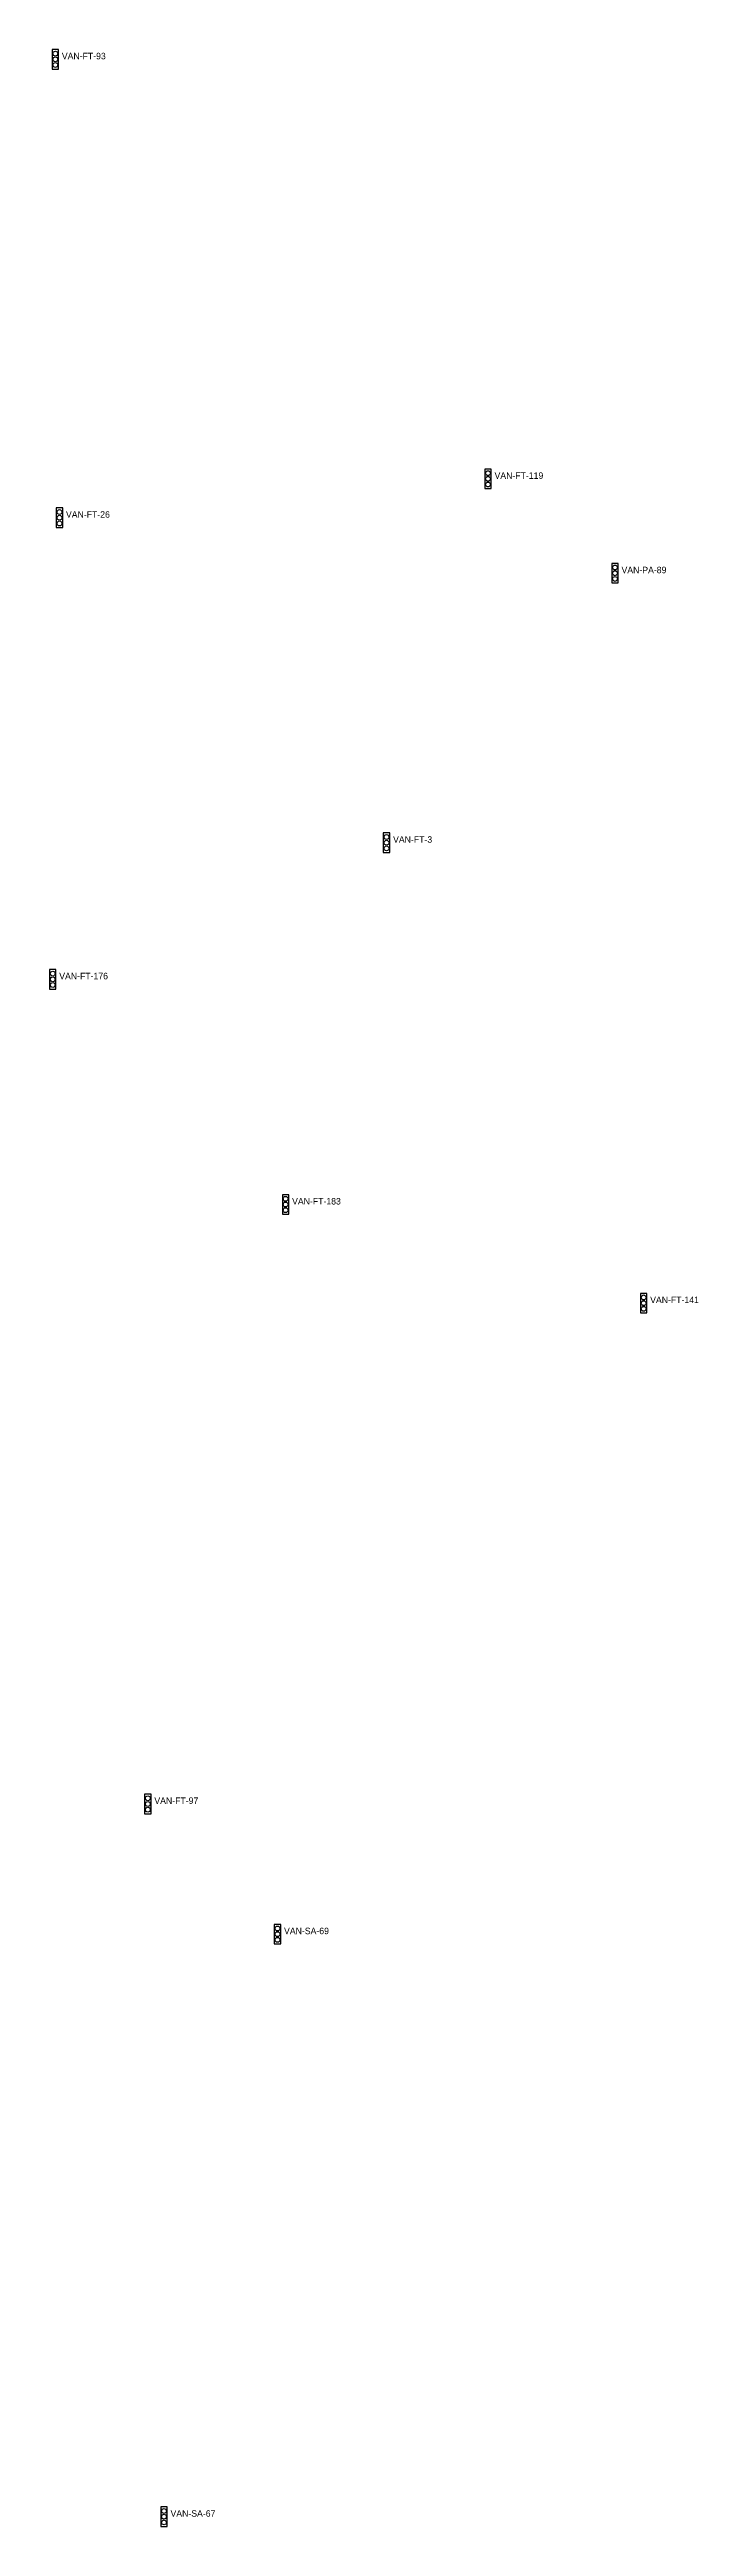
# Model space of a CAD drawing. Header units: inches. Extents: x 486474 to 494239, y 5455982 to 5459995.
# Drawn here: x 491929 to 492129, y 5458350 to 5459112 of the extents above; entities that cross this region are included whole.
import ezdxf

# ---------------------------------------------------------------- set-up
doc = ezdxf.new("R2010")
doc.units = ezdxf.units.IN
doc.header["$MEASUREMENT"] = 0
doc.layers.add('Traffic Signals', color=10, linetype='Continuous')

msp = doc.modelspace()

# ---------------------------------------------------------------- texts
at = {"layer": 'Traffic Signals', "color": 1}
for s, p in [('VAN-FT-93', (491932.94, 5459108.78)), ('VAN-FT-119', (492066.16, 5458979.72)), ('VAN-FT-26', (491934.21, 5458967.75)), ('VAN-PA-89', (492105.25, 5458950.68)), ('VAN-FT-3', (492034.92, 5458867.78)), ('VAN-FT-176', (491932.14, 5458825.77)), ('VAN-FT-183', (492003.83, 5458756.49)), ('VAN-FT-141', (492114.07, 5458726.15)), ('VAN-FT-97', (491961.43, 5458572.08)), ('VAN-SA-69', (492001.35, 5458532.02)), ('VAN-SA-67', (491966.4, 5458352.82))]:
    msp.add_text(s, height=2, dxfattribs=at).set_placement(p)

# ---------------------------------------------------------------- linework, layer by layer
at = {"layer": 'Traffic Signals', "color": 1}
for points in [[(491929.94, 5459105.78), (491931.94, 5459105.78), (491931.94, 5459111.78), (491929.94, 5459111.78)], [(492063.16, 5458976.72), (492065.16, 5458976.72), (492065.16, 5458982.72), (492063.16, 5458982.72)], [(491931.21, 5458964.75), (491933.21, 5458964.75), (491933.21, 5458970.75), (491931.21, 5458970.75)], [(492102.25, 5458947.68), (492104.25, 5458947.68), (492104.25, 5458953.68), (492102.25, 5458953.68)], [(492031.92, 5458864.78), (492033.92, 5458864.78), (492033.92, 5458870.78), (492031.92, 5458870.78)], [(491929.14, 5458822.77), (491931.14, 5458822.77), (491931.14, 5458828.77), (491929.14, 5458828.77)], [(492000.83, 5458753.49), (492002.83, 5458753.49), (492002.83, 5458759.49), (492000.83, 5458759.49)], [(492111.07, 5458723.15), (492113.07, 5458723.15), (492113.07, 5458729.15), (492111.07, 5458729.15)], [(491958.43, 5458569.08), (491960.43, 5458569.08), (491960.43, 5458575.08), (491958.43, 5458575.08)], [(491998.35, 5458529.02), (492000.35, 5458529.02), (492000.35, 5458535.02), (491998.35, 5458535.02)], [(491963.4, 5458349.82), (491965.4, 5458349.82), (491965.4, 5458355.82), (491963.4, 5458355.82)]]:
    msp.add_lwpolyline(points, close=True, dxfattribs=at)
for centre in [(491930.94, 5459110.53), (491930.94, 5459108.78), (491930.94, 5459107.03), (492064.16, 5458981.47), (492064.16, 5458979.72), (492064.16, 5458977.97), (491932.21, 5458969.5), (491932.21, 5458967.75), (491932.21, 5458966), (492103.25, 5458952.43), (492103.25, 5458950.68), (492103.25, 5458948.93), (492032.92, 5458869.53), (492032.92, 5458867.78), (492032.92, 5458866.03), (491930.14, 5458827.52), (491930.14, 5458825.77), (491930.14, 5458824.02), (492001.83, 5458758.24), (492001.83, 5458756.49), (492001.83, 5458754.74), (492112.07, 5458727.9), (492112.07, 5458726.15), (492112.07, 5458724.4), (491959.43, 5458573.83), (491959.43, 5458572.08), (491959.43, 5458570.33), (491999.35, 5458533.77), (491999.35, 5458532.02), (491999.35, 5458530.27), (491964.4, 5458354.57), (491964.4, 5458352.82), (491964.4, 5458351.07)]:
    msp.add_circle(centre, 0.75, dxfattribs=at)

msp.set_redraw_order([(e.dxf.handle, doc.entitydb.next_handle()) for e in msp.query("TEXT MTEXT ATTDEF DIMENSION ARC_DIMENSION")])  # texts and dimensions are drawn at this point

doc.saveas('drawing.dxf')
